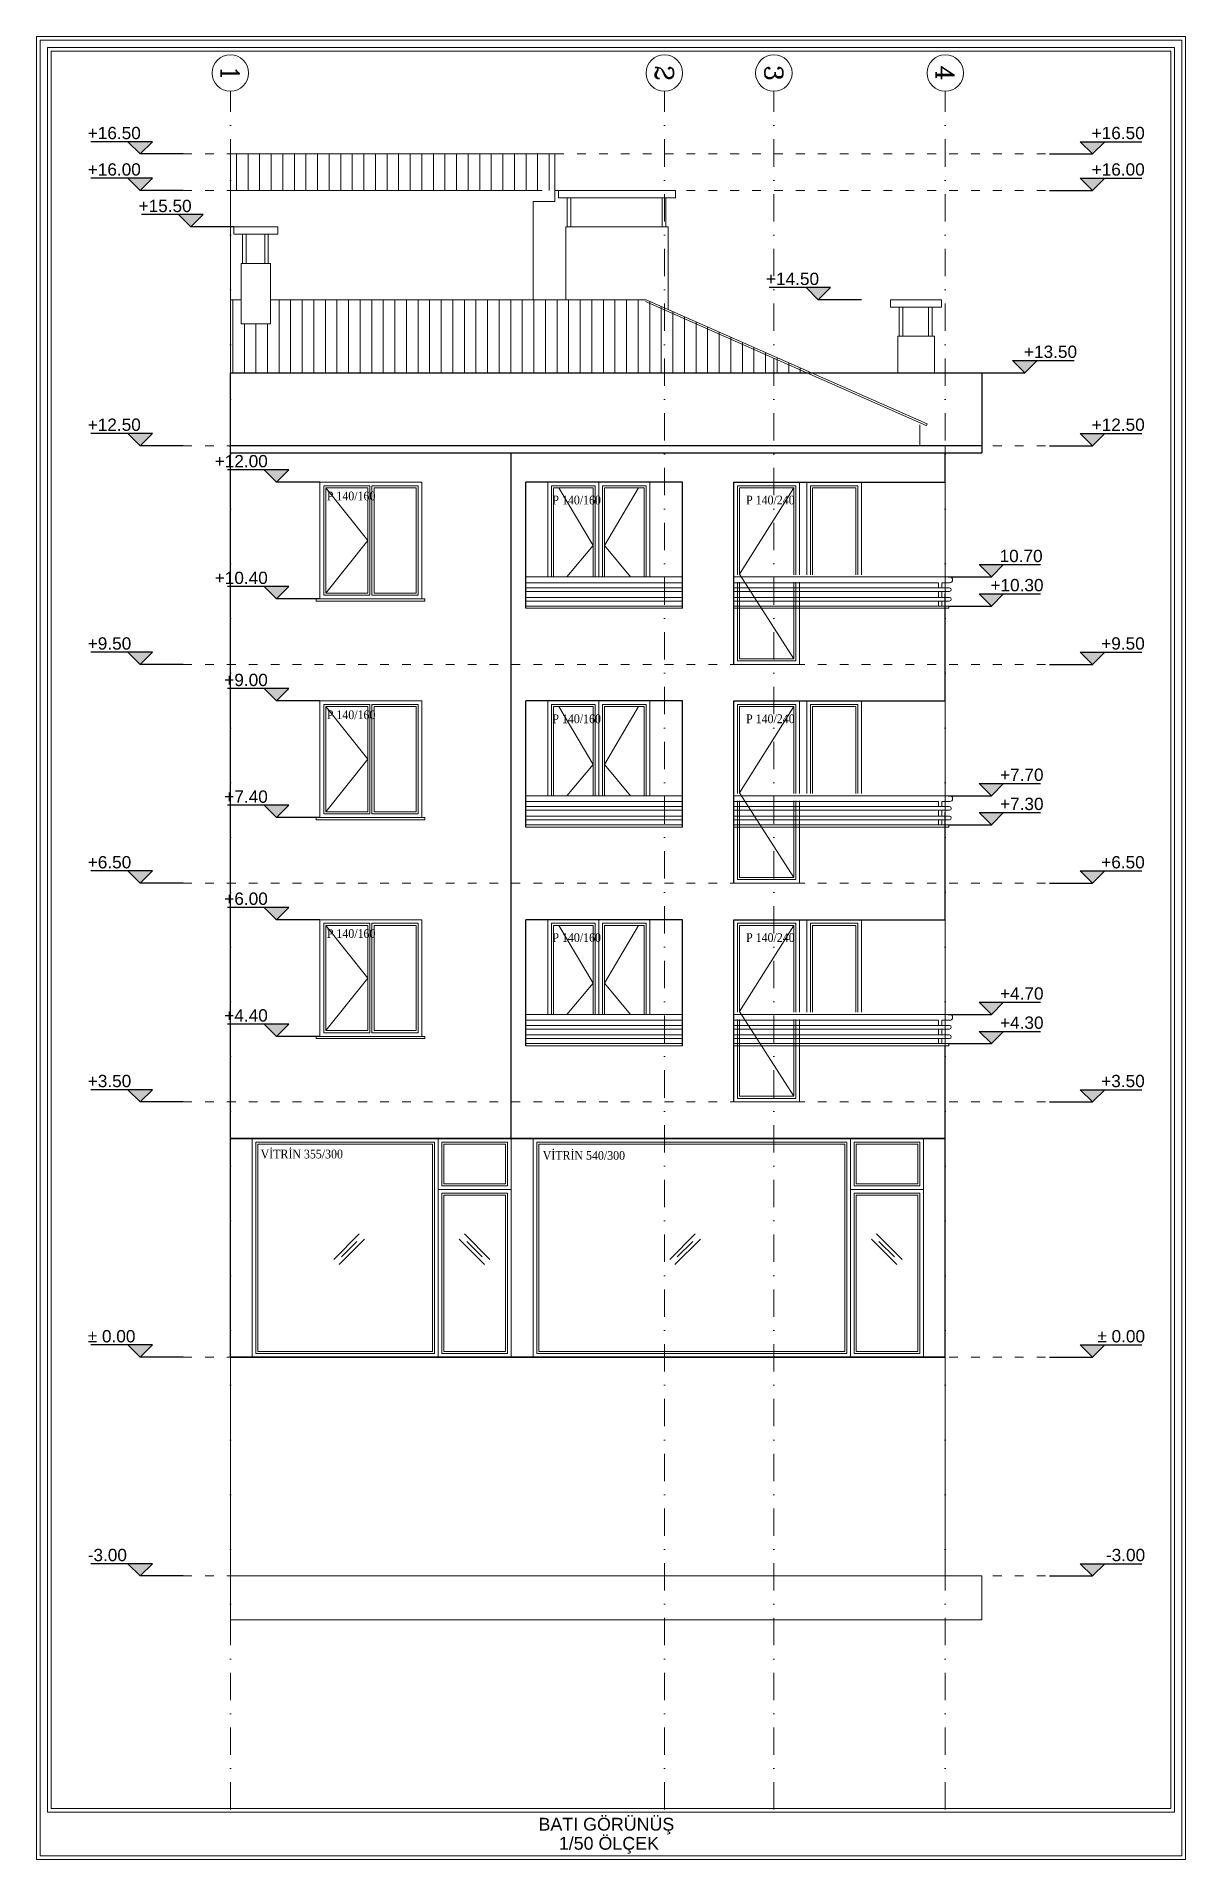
# Model space of a CAD drawing. Header units: millimetres. Extents: x -2145 to 33996, y -835 to 2363.
# Drawn here: x 30846 to 32421, y -835 to 1665 of the extents above; entities that cross this region are included whole.
import ezdxf
from ezdxf.enums import TextEntityAlignment as Align

# ---------------------------------------------------------------- set-up
doc = ezdxf.new("R2010")
doc.units = ezdxf.units.MM
for name, pattern in [('101_TA_921_251_SEC_500&200$0${ Origin Line }', [0]), ('ACAD_ISO03W100', [30, 12, -18]), ('DASHDOT', [1, 0.5, -0.25, 0, -0.25])]:
    doc.linetypes.add(name, pattern=pattern)
for name, color, linetype, lineweight in [('arcCGDM_antet', 85, 'Continuous', 20), ('M-INCE', 252, 'Continuous', 0), ('NET_AKS', 251, 'DASHDOT', 9), ('NET_AKS_YAZI', 31, 'DASHDOT', 9), ('NET_GORUNUS_AKS', 9, 'ACAD_ISO03W100', 9), ('NET_GORUNUS_DOGRAMA', 32, 'Continuous', 5), ('NET_GORUNUS_TEFRİŞ', 7, 'Continuous', 0), ('NET_GÖRÜNÜŞ_İNCE', 55, 'Continuous', 9), ('NET_GÖRÜNÜŞ_KALIN', 43, 'Continuous', 30), ('NET_GÖRÜNÜŞ_ORTA', 52, 'Continuous', 18), ('NET_KESİT_KOT', 104, 'Continuous', 25), ('NET_KORKULUK', 9, 'Continuous', 5), ('NET_TARAMA', 252, 'Continuous', 5), ('T-INCE', 254, 'Continuous', 0)]:
    doc.layers.add(name, color=color, linetype=linetype, lineweight=lineweight)
doc.layers.add('NET_POZ', color=41, linetype='Continuous')
doc.layers.add('text', color=7, linetype='Continuous')
doc.styles.add('A-arial', font='arial.ttf')
doc.styles.get("Standard").update_dxf_attribs({"font": 'arial.ttf'})
doc.styles.add('TAks_2', font='ROMANC', dxfattribs={"height": 5})
doc.styles.add('TGS SAYILAR', font='times.ttf', dxfattribs={"width": 0.7})

msp = doc.modelspace()

# ---------------------------------------------------------------- texts
at = {"layer": 'NET_AKS_YAZI', "linetype": 'Continuous', "style": 'TAks_2'}
for s, p in [('1', (31111.7, 1615.21)), ('2', (31706.7, 1615.21)), ('3', (31856.7, 1615.21)), ('4', (32091.7, 1615.21))]:
    msp.add_text(s, height=25, rotation=270, dxfattribs=at).set_placement(p, align=Align.MIDDLE_CENTER)
at = {"layer": 'NET_POZ', "style": 'TGS SAYILAR', "width": 0.9}
for s, p in [('P 140/160', (31243.95, 1029.2)), ('P 140/160', (31553.09, 1023.63)), ('P 140/240', (31818.63, 1023.63)), ('P 140/160', (31243.95, 729.2)), ('P 140/160', (31553.09, 723.63)), ('P 140/240', (31818.63, 723.63)), ('P 140/160', (31243.95, 429.2)), ('P 140/160', (31553.09, 423.63)), ('P 140/240', (31818.63, 423.63)), ('VİTRİN 355/300', (31153.23, 126.78)), ('VİTRİN 540/300', (31539.91, 124.86))]:
    msp.add_text(s, height=12, dxfattribs=at).set_placement(p)
at = {"layer": 'text', "linetype": 'Continuous', "insert": (31627.17, -777.46), "char_height": 17.5, "width": 396.5028, "attachment_point": 2, "line_spacing_factor": 0.9}
msp.add_mtext('\\A1;BATI GÖRÜNÜŞ\\P 1/50 ÖLÇEK', dxfattribs=at)

# ---------------------------------------------------------------- blocks, each defined once
blk = doc.blocks.new('kot_kesit')
for p, q in [((-87.5, 0), (0, 0)), ((-25, 25), (100, 25)), ((0, 0), (-25, 25)), ((0, 0), (25, 25))]:
    blk.add_line(p, q)
blk.add_solid([(25, 25), (-25, 25), (0, 0)])
at = {"style": 'A-arial'}
blk.add_attdef('KOT', (37.2, 30.1), '', height=25, dxfattribs=at)

# ---------------------------------------------------------------- hatches: boundary and pattern name
at = {"layer": 'NET_TARAMA'}
h = msp.add_hatch(dxfattribs=at)
h.set_pattern_fill('ANSI31', color=256, scale=5, angle=45)
h.set_pattern_definition([(90, (1545, 2e-13), (-15.875, 0), [])])
h.paths.add_polyline_path([(31111.7, 1454.16), (31111.7, 1504.16), (31556.7, 1504.16), (31556.7, 1454.16)])
h = msp.add_hatch(dxfattribs=at)
h.set_pattern_fill('ANSI31', color=256, scale=5, angle=45)
h.paths.add_polyline_path([(31908.17, 1204.16), (31681.7, 1304.16), (31166.7, 1304.16), (31166.7, 1271.06), (31126.7, 1271.06), (31126.7, 1304.16), (31111.7, 1304.16), (31111.7, 1204.16)])

# ---------------------------------------------------------------- linework, layer by layer
at = {"layer": 'arcCGDM_antet', "ltscale": 10}
for points in [[(30845.97, 1665.32), (32420.97, 1665.32), (32420.97, -834.68), (30845.97, -834.68)], [(30850.97, 1660.32), (32415.97, 1660.32), (32415.97, -829.68), (30850.97, -829.68)], [(30860.97, 1650.32), (32405.97, 1650.32), (32405.97, -769.68), (30860.97, -769.68)], [(30865.97, 1645.32), (32400.97, 1645.32), (32400.97, -764.68), (30865.97, -764.68)]]:
    msp.add_lwpolyline(points, close=True, dxfattribs=at)
at = {"layer": 'M-INCE'}
for p, q in [((31111.7, 1454.16), (31526.7, 1454.16)), ((31126.7, 1304.16), (31111.7, 1304.16)), ((31681.7, 1304.16), (31166.7, 1304.16)), ((31680.69, 1301.88), (31901.98, 1204.16)), ((31681.7, 1304.16), (31908.17, 1204.16))]:
    msp.add_line(p, q, dxfattribs=at)
at = {"layer": 'M-INCE', "linetype": '101_TA_921_251_SEC_500&200$0${ Origin Line }'}
for p, q in [((31901.98, 1204.16), (32065.69, 1131.88)), ((31908.17, 1204.16), (32066.7, 1134.16)), ((32056.7, 1132.84), (32056.7, 1104.16)), ((32066.09, 1131.74), (32066.7, 1134.16))]:
    msp.add_line(p, q, dxfattribs=at)
at = {"layer": 'M-INCE'}
msp.add_lwpolyline([(31111.7, 1404.16), (31111.7, 1504.16), (31556.7, 1504.16), (31556.7, 1439.16), (31526.7, 1439.16), (31526.7, 1304.16)], dxfattribs=at)
at = {"layer": 'NET_AKS', "ltscale": 75}
for p, q in [((31111.7, -766.24), (31111.7, 1590.21)), ((31706.7, -766.24), (31706.7, 1590.21)), ((31856.7, -766.24), (31856.7, 1590.21)), ((32091.7, -766.24), (32091.7, 1590.21))]:
    msp.add_line(p, q, dxfattribs=at)
at = {"layer": 'NET_AKS', "linetype": 'Continuous', "ltscale": 100}
for centre in [(31111.7, 1615.21), (31706.7, 1615.21), (31856.7, 1615.21), (32091.7, 1615.21)]:
    msp.add_circle(centre, 25, dxfattribs=at)
at = {"layer": 'NET_GORUNUS_AKS'}
for points in [[(31047.02, 1504.16), (32234.47, 1504.16)], [(31047.02, 1454.16), (32234.47, 1454.16)], [(31047.02, 1104.16), (32234.47, 1104.16)], [(31047.02, 804.16), (32234.47, 804.16)], [(31047.02, 504.16), (32234.47, 504.16)], [(31047.02, 204.16), (32234.47, 204.16)], [(31047.02, -145.84), (32234.47, -145.84)], [(31047.02, -445.84), (32234.47, -445.84)]]:
    msp.add_lwpolyline(points, dxfattribs=at)
at = {"layer": 'NET_GORUNUS_DOGRAMA'}
for p, q in [((31561.7, 1444.16), (31561.7, 1454.16)), ((31561.7, 1454.16), (31721.7, 1454.16)), ((31721.7, 1444.16), (31721.7, 1454.16)), ((31561.7, 1444.16), (31721.7, 1444.16)), ((31573.43, 1404.16), (31573.43, 1444.16)), ((31578.43, 1404.16), (31578.43, 1444.16)), ((31703.75, 1404.16), (31703.75, 1444.16)), ((31708.75, 1404.16), (31708.75, 1444.16)), ((31116.7, 1394.16), (31116.7, 1404.16)), ((31116.7, 1404.16), (31176.7, 1404.16)), ((31176.7, 1394.16), (31176.7, 1404.16)), ((31116.7, 1394.16), (31176.7, 1394.16)), ((31128.43, 1354.16), (31128.43, 1394.16)), ((31133.43, 1354.16), (31133.43, 1394.16)), ((31158.75, 1354.16), (31158.75, 1394.16)), ((31163.75, 1354.16), (31163.75, 1394.16)), ((32016.7, 1294.16), (32016.7, 1304.16)), ((32016.7, 1304.16), (32086.7, 1304.16)), ((32086.7, 1294.16), (32086.7, 1304.16)), ((32016.7, 1294.16), (32086.7, 1294.16)), ((32028.43, 1254.16), (32028.43, 1294.16)), ((32033.43, 1254.16), (32033.43, 1294.16)), ((32068.75, 1254.16), (32068.75, 1294.16)), ((32073.75, 1254.16), (32073.75, 1294.16))]:
    msp.add_line(p, q, dxfattribs=at)
for points in [[(31374.2, 1054.16), (31234.2, 1054.16), (31234.2, 894.16), (31374.2, 894.16)], [(31239.84, 1049.16), (31302.88, 1049.16), (31302.88, 899.16), (31239.84, 899.16)], [(31242.68, 1046.32), (31300.03, 1046.32), (31300.03, 902.01), (31242.68, 902.01)], [(31305.81, 1049.16), (31369.2, 1049.16), (31369.2, 899.16), (31305.81, 899.16)], [(31308.66, 1046.32), (31366.35, 1046.32), (31366.35, 902.01), (31308.66, 902.01)], [(31374.2, 754.16), (31234.2, 754.16), (31234.2, 594.16), (31374.2, 594.16)], [(31239.84, 749.16), (31302.88, 749.16), (31302.88, 599.16), (31239.84, 599.16)], [(31242.68, 746.32), (31300.03, 746.32), (31300.03, 602.01), (31242.68, 602.01)], [(31305.81, 749.16), (31369.2, 749.16), (31369.2, 599.16), (31305.81, 599.16)], [(31308.66, 746.32), (31366.35, 746.32), (31366.35, 602.01), (31308.66, 602.01)], [(31374.2, 454.16), (31234.2, 454.16), (31234.2, 294.16), (31374.2, 294.16)], [(31239.84, 449.16), (31302.88, 449.16), (31302.88, 299.16), (31239.84, 299.16)], [(31242.68, 446.32), (31300.03, 446.32), (31300.03, 302.01), (31242.68, 302.01)], [(31305.81, 449.16), (31369.2, 449.16), (31369.2, 299.16), (31305.81, 299.16)], [(31308.66, 446.32), (31366.35, 446.32), (31366.35, 302.01), (31308.66, 302.01)], [(31141.7, 154.16), (31396.7, 154.16), (31396.7, -145.84), (31141.7, -145.84)], [(31396.7, 154.16), (31496.7, 154.16), (31496.7, 84.16), (31396.7, 84.16)], [(31526.7, 154.16), (31961.7, 154.16), (31961.7, -145.84), (31526.7, -145.84)], [(31961.7, 154.16), (32061.7, 154.16), (32061.7, 84.16), (31961.7, 84.16)], [(31146.7, 149.16), (31391.7, 149.16), (31391.7, -140.84), (31146.7, -140.84)], [(31149.55, 146.32), (31388.85, 146.32), (31388.85, -137.99), (31149.55, -137.99)], [(31401.7, 149.16), (31491.7, 149.16), (31491.7, 89.16), (31401.7, 89.16)], [(31404.55, 146.32), (31488.85, 146.32), (31488.85, 92.01), (31404.55, 92.01)], [(31531.7, 149.16), (31956.7, 149.16), (31956.7, -140.84), (31531.7, -140.84)], [(31534.55, 146.32), (31953.85, 146.32), (31953.85, -137.99), (31534.55, -137.99)], [(31966.7, 149.16), (32056.7, 149.16), (32056.7, 89.16), (31966.7, 89.16)], [(31969.55, 146.32), (32053.85, 146.32), (32053.85, 92.01), (31969.55, 92.01)], [(31396.7, 84.16), (31496.7, 84.16), (31496.7, -145.84), (31396.7, -145.84)], [(31401.7, 79.16), (31491.7, 79.16), (31491.7, -140.84), (31401.7, -140.84)], [(31404.55, 76.32), (31488.85, 76.32), (31488.85, -137.99), (31404.55, -137.99)], [(31961.7, 84.16), (32061.7, 84.16), (32061.7, -145.84), (31961.7, -145.84)], [(31966.7, 79.16), (32056.7, 79.16), (32056.7, -140.84), (31966.7, -140.84)], [(31969.55, 76.32), (32053.85, 76.32), (32053.85, -137.99), (31969.55, -137.99)]]:
    msp.add_lwpolyline(points, close=True, dxfattribs=at)
for points in [[(31546.7, 924.16), (31546.7, 1054.16), (31616.7, 1054.16), (31616.7, 924.16)], [(31616.7, 924.16), (31616.7, 1054.16), (31686.7, 1054.16), (31686.7, 924.16)], [(31801.7, 927.16), (31801.7, 1054.16), (31891.7, 1054.16), (31891.7, 927.16)], [(31901.7, 927.16), (31901.7, 1054.16), (31976.7, 1054.16), (31976.7, 927.16)], [(31551.7, 924.16), (31551.7, 1049.16), (31611.7, 1049.16), (31611.7, 924.16)], [(31554.55, 924.16), (31554.55, 1046.32), (31608.85, 1046.32), (31608.85, 924.16)], [(31621.7, 924.16), (31621.7, 1049.16), (31681.7, 1049.16), (31681.7, 924.16)], [(31624.55, 924.16), (31624.55, 1046.32), (31678.85, 1046.32), (31678.85, 924.16)], [(31806.7, 927.16), (31806.7, 1049.16), (31886.7, 1049.16), (31886.7, 927.16)], [(31809.55, 927.16), (31809.55, 1046.32), (31883.85, 1046.32), (31883.85, 927.16)], [(31906.7, 927.16), (31906.7, 1049.16), (31971.7, 1049.16), (31971.7, 927.16)], [(31909.55, 927.16), (31909.55, 1046.32), (31968.85, 1046.32), (31968.85, 927.16)], [(31546.7, 624.16), (31546.7, 754.16), (31616.7, 754.16), (31616.7, 624.16)], [(31616.7, 624.16), (31616.7, 754.16), (31686.7, 754.16), (31686.7, 624.16)], [(31801.7, 627.16), (31801.7, 754.16), (31891.7, 754.16), (31891.7, 627.16)], [(31901.7, 627.16), (31901.7, 754.16), (31976.7, 754.16), (31976.7, 627.16)], [(31551.7, 624.16), (31551.7, 749.16), (31611.7, 749.16), (31611.7, 624.16)], [(31554.55, 624.16), (31554.55, 746.32), (31608.85, 746.32), (31608.85, 624.16)], [(31621.7, 624.16), (31621.7, 749.16), (31681.7, 749.16), (31681.7, 624.16)], [(31624.55, 624.16), (31624.55, 746.32), (31678.85, 746.32), (31678.85, 624.16)], [(31806.7, 627.16), (31806.7, 749.16), (31886.7, 749.16), (31886.7, 627.16)], [(31809.55, 627.16), (31809.55, 746.32), (31883.85, 746.32), (31883.85, 627.16)], [(31906.7, 627.16), (31906.7, 749.16), (31971.7, 749.16), (31971.7, 627.16)], [(31909.55, 627.16), (31909.55, 746.32), (31968.85, 746.32), (31968.85, 627.16)], [(31546.7, 324.16), (31546.7, 454.16), (31616.7, 454.16), (31616.7, 324.16)], [(31616.7, 324.16), (31616.7, 454.16), (31686.7, 454.16), (31686.7, 324.16)], [(31801.7, 327.16), (31801.7, 454.16), (31891.7, 454.16), (31891.7, 327.16)], [(31901.7, 327.16), (31901.7, 454.16), (31976.7, 454.16), (31976.7, 327.16)], [(31551.7, 324.16), (31551.7, 449.16), (31611.7, 449.16), (31611.7, 324.16)], [(31554.55, 324.16), (31554.55, 446.32), (31608.85, 446.32), (31608.85, 324.16)], [(31621.7, 324.16), (31621.7, 449.16), (31681.7, 449.16), (31681.7, 324.16)], [(31624.55, 324.16), (31624.55, 446.32), (31678.85, 446.32), (31678.85, 324.16)], [(31806.7, 327.16), (31806.7, 449.16), (31886.7, 449.16), (31886.7, 327.16)], [(31809.55, 327.16), (31809.55, 446.32), (31883.85, 446.32), (31883.85, 327.16)], [(31906.7, 327.16), (31906.7, 449.16), (31971.7, 449.16), (31971.7, 327.16)], [(31909.55, 327.16), (31909.55, 446.32), (31968.85, 446.32), (31968.85, 327.16)]]:
    msp.add_lwpolyline(points, dxfattribs=at)
at = {"layer": 'NET_GORUNUS_TEFRİŞ'}
for points in [[(31378.45, 894.16), (31378.45, 891.16), (31234.2, 891.16), (31229.38, 891.16), (31229.38, 894.16)], [(31378.45, 594.16), (31378.45, 591.16), (31234.2, 591.16), (31229.38, 591.16), (31229.38, 594.16)], [(31378.45, 294.16), (31378.45, 291.16), (31234.2, 291.16), (31229.38, 291.16), (31229.38, 294.16)]]:
    msp.add_lwpolyline(points, close=True, dxfattribs=at)
for points in [[(31516.7, 884.16), (31731.7, 884.16)], [(31731.7, 881.16), (31516.7, 881.16)], [(31801.7, 881.16), (32096.76, 881.16), (32096.76, 884.16), (31801.7, 884.16)], [(31516.7, 584.16), (31731.7, 584.16)], [(31731.7, 581.16), (31516.7, 581.16)], [(31801.7, 581.16), (32096.76, 581.16), (32096.76, 584.16), (31801.7, 584.16)], [(31516.7, 284.16), (31731.7, 284.16)], [(31731.7, 281.16), (31516.7, 281.16)], [(31801.7, 281.16), (32096.76, 281.16), (32096.76, 284.16), (31801.7, 284.16)]]:
    msp.add_lwpolyline(points, dxfattribs=at)
at = {"layer": 'NET_GÖRÜNÜŞ_İNCE'}
for p, q in [((31111.7, 1104.16), (31111.7, 1404.16)), ((31571.7, 1304.16), (31571.7, 1404.16)), ((31571.7, 1404.16), (31711.7, 1404.16)), ((31711.7, 1404.16), (31711.7, 1291.12)), ((31126.7, 1354.16), (31166.7, 1354.16)), ((31126.7, 1354.16), (31126.7, 1271.06)), ((31166.7, 1354.16), (31166.7, 1271.06)), ((31166.7, 1271.06), (31126.7, 1271.06)), ((32026.7, 1204.16), (32026.7, 1254.16)), ((32026.7, 1254.16), (32076.7, 1254.16)), ((32076.7, 1254.16), (32076.7, 1204.16))]:
    msp.add_line(p, q, dxfattribs=at)
at = {"layer": 'NET_GÖRÜNÜŞ_KALIN'}
for p, q in [((32141.7, 1104.16), (31111.7, 1104.16)), ((31111.7, -145.84), (31111.7, 1104.16)), ((32141.7, 1104.16), (32141.7, 1094.46)), ((31111.7, 1094.46), (32141.7, 1094.46)), ((31496.7, 154.16), (31496.7, 1094.46)), ((32091.7, 1054.16), (32091.7, 1094.46)), ((31516.7, 881.16), (31516.7, 1054.16)), ((31731.7, 1054.16), (31516.7, 1054.16)), ((31731.7, 881.16), (31731.7, 1054.16)), ((31801.7, 804.16), (31801.7, 1054.16)), ((31801.7, 1054.16), (32091.7, 1054.16)), ((32091.7, 754.16), (32091.7, 901.16)), ((31516.7, 581.16), (31516.7, 754.16)), ((31731.7, 754.16), (31516.7, 754.16)), ((31731.7, 581.16), (31731.7, 754.16)), ((31801.7, 504.16), (31801.7, 754.16)), ((31801.7, 754.16), (32091.7, 754.16)), ((32091.7, 454.16), (32091.7, 601.16)), ((31516.7, 281.16), (31516.7, 454.16)), ((31731.7, 454.16), (31516.7, 454.16)), ((31731.7, 281.16), (31731.7, 454.16)), ((31801.7, 204.16), (31801.7, 454.16)), ((31801.7, 454.16), (32091.7, 454.16)), ((32091.7, 154.16), (32091.7, 281.16)), ((31111.7, 154.16), (32091.7, 154.16)), ((32091.7, 154.16), (31111.7, 154.16)), ((31801.7, 154.16), (32091.7, 154.16)), ((32091.7, -145.84), (32091.7, 154.16)), ((31111.7, -145.84), (32091.7, -145.84)), ((32091.7, -145.84), (31111.7, -145.84))]:
    msp.add_line(p, q, dxfattribs=at)
msp.add_lwpolyline([(31111.7, 1104.16), (31111.7, 1204.16), (32141.7, 1204.16), (32141.7, 1104.16)], dxfattribs=at)
at = {"layer": 'NET_GÖRÜNÜŞ_ORTA', "linetype": '101_TA_921_251_SEC_500&200$0${ Origin Line }'}
for p, q in [((32091.7, 1054.16), (32091.7, 1104.16)), ((32091.7, 754.16), (32091.7, 804.16)), ((32091.7, 454.16), (32091.7, 504.16)), ((32091.7, 454.16), (32091.7, 504.16)), ((32091.7, 154.16), (32091.7, 204.16)), ((32091.7, 154.16), (32091.7, 204.16)), ((32091.7, -145.84), (32091.7, -95.84))]:
    msp.add_line(p, q, dxfattribs=at)
at = {"layer": 'NET_GÖRÜNÜŞ_ORTA', "linetype": 'Continuous'}
for p, q in [((32091.7, 1054.16), (32091.7, 901.16)), ((32091.7, 754.16), (32091.7, 601.16)), ((32091.7, 454.16), (32091.7, 281.16))]:
    msp.add_line(p, q, dxfattribs=at)
at = {"layer": 'NET_KORKULUK'}
for p, q in [((31731.7, 924.16), (31516.7, 924.16)), ((31731.7, 916.16), (31516.7, 916.16)), ((31516.7, 909.16), (31731.7, 909.16)), ((31516.7, 904.16), (31731.7, 904.16)), ((32097.77, 924.16), (31801.7, 924.16)), ((32082.39, 916.16), (31801.7, 916.16)), ((31801.7, 909.16), (32097.39, 909.16)), ((31801.7, 904.16), (32097.39, 904.16)), ((32082.39, 909.16), (32082.39, 916.16)), ((32082.39, 896.16), (32082.39, 904.16)), ((32097.77, 916.16), (32087.14, 916.16)), ((32087.14, 909.16), (32087.14, 916.16)), ((32087.14, 896.16), (32087.14, 904.16)), ((31516.7, 896.16), (31731.7, 896.16)), ((31516.7, 891.16), (31731.7, 891.16)), ((31801.7, 896.16), (32097.39, 896.16)), ((31801.7, 891.16), (32097.39, 891.16)), ((32082.39, 884.16), (32082.39, 891.16)), ((32087.14, 884.16), (32087.14, 891.16)), ((31731.7, 624.16), (31516.7, 624.16)), ((31731.7, 616.16), (31516.7, 616.16)), ((31516.7, 609.16), (31731.7, 609.16)), ((31516.7, 604.16), (31731.7, 604.16)), ((32097.77, 624.16), (31801.7, 624.16)), ((32082.39, 616.16), (31801.7, 616.16)), ((31801.7, 609.16), (32097.39, 609.16)), ((31801.7, 604.16), (32097.39, 604.16)), ((32082.39, 609.16), (32082.39, 616.16)), ((32082.39, 596.16), (32082.39, 604.16)), ((32097.77, 616.16), (32087.14, 616.16)), ((32087.14, 609.16), (32087.14, 616.16)), ((32087.14, 596.16), (32087.14, 604.16)), ((31516.7, 596.16), (31731.7, 596.16)), ((31516.7, 591.16), (31731.7, 591.16)), ((31801.7, 596.16), (32097.39, 596.16)), ((31801.7, 591.16), (32097.39, 591.16)), ((32082.39, 584.16), (32082.39, 591.16)), ((32087.14, 584.16), (32087.14, 591.16)), ((31731.7, 324.16), (31516.7, 324.16)), ((31731.7, 316.16), (31516.7, 316.16)), ((31516.7, 309.16), (31731.7, 309.16)), ((31516.7, 304.16), (31731.7, 304.16)), ((32097.77, 324.16), (31801.7, 324.16)), ((32082.39, 316.16), (31801.7, 316.16)), ((31801.7, 309.16), (32097.39, 309.16)), ((31801.7, 304.16), (32097.39, 304.16)), ((32082.39, 309.16), (32082.39, 316.16)), ((32082.39, 296.16), (32082.39, 304.16)), ((32097.77, 316.16), (32087.14, 316.16)), ((32087.14, 309.16), (32087.14, 316.16)), ((32087.14, 296.16), (32087.14, 304.16)), ((31516.7, 296.16), (31731.7, 296.16)), ((31516.7, 291.16), (31731.7, 291.16)), ((31801.7, 296.16), (32097.39, 296.16)), ((31801.7, 291.16), (32097.39, 291.16)), ((32082.39, 284.16), (32082.39, 291.16)), ((32087.14, 284.16), (32087.14, 291.16))]:
    msp.add_line(p, q, dxfattribs=at)
for centre, radius in [((32097.39, 906.66), 2.5), ((32097.77, 920.16), 4), ((32097.39, 893.66), 2.5), ((32097.39, 606.66), 2.5), ((32097.77, 620.16), 4), ((32097.39, 593.66), 2.5), ((32097.39, 306.66), 2.5), ((32097.77, 320.16), 4), ((32097.39, 293.66), 2.5)]:
    msp.add_arc(centre, radius, 270, 90, dxfattribs=at)
at = {"layer": 'T-INCE', "linetype": '101_TA_921_251_SEC_500&200$0${ Origin Line }'}
for p, q in [((31253.59, -11.66), (31288.49, 23.24)), ((31260.66, -18.73), (31295.56, 16.17)), ((31263.97, -8.35), (31285.18, 12.86)), ((31460.29, -18.73), (31425.39, 16.17)), ((31467.36, -11.66), (31432.46, 23.24)), ((31456.98, -8.35), (31435.77, 12.86)), ((31713.96, -11.66), (31748.86, 23.24)), ((31721.04, -18.73), (31755.93, 16.17)), ((31724.34, -8.35), (31745.55, 12.86)), ((32025.29, -18.73), (31990.39, 16.17)), ((32032.36, -11.66), (31997.46, 23.24)), ((32021.98, -8.35), (32000.77, 12.86))]:
    msp.add_line(p, q, dxfattribs=at)
for points in [[(31242.68, 1046.32), (31300.03, 974.16), (31242.68, 902.01)], [(31562.08, 1046.32), (31608.85, 967.05), (31573.04, 924.16)], [(31671.32, 1046.32), (31624.55, 967.05), (31660.35, 924.16)], [(31883.85, 1046.32), (31809.55, 928.09)], [(31809.55, 928.09), (31883.85, 812.01)], [(31891.7, 917.16), (31891.7, 804.16), (31801.7, 804.16), (31801.7, 904.16), (31801.7, 904.16), (31801.7, 917.16)], [(31886.7, 917.16), (31886.7, 809.16), (31806.7, 809.16), (31806.7, 917.16)], [(31883.85, 917.16), (31883.85, 812.01), (31809.55, 812.01), (31809.55, 917.16)], [(31242.68, 746.32), (31300.03, 674.16), (31242.68, 602.01)], [(31562.08, 746.32), (31608.85, 667.05), (31573.04, 624.16)], [(31671.32, 746.32), (31624.55, 667.05), (31660.35, 624.16)], [(31883.85, 746.32), (31809.55, 628.09)], [(31809.55, 628.09), (31883.85, 512.01)], [(31891.7, 617.16), (31891.7, 504.16), (31801.7, 504.16), (31801.7, 604.16), (31801.7, 604.16), (31801.7, 617.16)], [(31886.7, 617.16), (31886.7, 509.16), (31806.7, 509.16), (31806.7, 617.16)], [(31883.85, 617.16), (31883.85, 512.01), (31809.55, 512.01), (31809.55, 617.16)], [(31242.68, 446.32), (31300.03, 374.16), (31242.68, 302.01)], [(31562.08, 446.32), (31608.85, 367.05), (31573.04, 324.16)], [(31671.32, 446.32), (31624.55, 367.05), (31660.35, 324.16)], [(31883.85, 446.32), (31809.55, 328.09)], [(31809.55, 328.09), (31883.85, 212.01)], [(31891.7, 317.16), (31891.7, 204.16), (31801.7, 204.16), (31801.7, 304.16), (31801.7, 304.16), (31801.7, 317.16)], [(31886.7, 317.16), (31886.7, 209.16), (31806.7, 209.16), (31806.7, 317.16)], [(31883.85, 317.16), (31883.85, 212.01), (31809.55, 212.01), (31809.55, 317.16)], [(31111.7, -145.84), (31111.7, -445.84), (32091.7, -445.84), (32091.7, -145.84)], [(31111.7, -445.84), (31111.7, -445.84), (31111.7, -505.84), (32141.7, -505.84), (32141.7, -445.84), (32091.7, -445.84)]]:
    msp.add_lwpolyline(points, dxfattribs=at)

# ---------------------------------------------------------------- block references
at = {"layer": 'NET_KESİT_KOT'}
ref = msp.add_blockref('kot_kesit', (30987.96, 1504.16), dxfattribs=dict(at, xscale=-0.6749999999999999, yscale=0.6749999999999999, zscale=0.6749999999999999))
ref.add_attrib('KOT', '+16.50', (30916.23, 1524.5), dxfattribs={"layer": '0', "height": 16.875, "style": 'A-arial'})
ref = msp.add_blockref('kot_kesit', (32293.53, 1504.16), dxfattribs=dict(at, xscale=0.6749999999999999, yscale=0.6749999999999999, zscale=0.6749999999999999))
ref.add_attrib('KOT', '+16.50', (32292.31, 1524.5), dxfattribs={"layer": '0', "height": 16.875, "style": 'A-arial'})
ref = msp.add_blockref('kot_kesit', (30987.96, 1454.16), dxfattribs=dict(at, xscale=-0.6749999999999999, yscale=0.6749999999999999, zscale=0.6749999999999999))
ref.add_attrib('KOT', '+16.00', (30916.23, 1474.5), dxfattribs={"layer": '0', "height": 16.875, "style": 'A-arial'})
ref = msp.add_blockref('kot_kesit', (32293.53, 1454.16), dxfattribs=dict(at, xscale=0.6749999999999999, yscale=0.6749999999999999, zscale=0.6749999999999999))
ref.add_attrib('KOT', '+16.00', (32292.31, 1474.5), dxfattribs={"layer": '0', "height": 16.875, "style": 'A-arial'})
ref = msp.add_blockref('kot_kesit', (31057.64, 1404.16), dxfattribs=dict(at, xscale=-0.6749999999999999, yscale=0.6749999999999999, zscale=0.6749999999999999))
ref.add_attrib('KOT', '+15.50', (30985.91, 1424.5), dxfattribs={"layer": '0', "height": 16.875, "style": 'A-arial'})
ref = msp.add_blockref('kot_kesit', (31917.64, 1304.16), dxfattribs=dict(at, xscale=-0.6749999999999999, yscale=0.6749999999999999, zscale=0.6749999999999999))
ref.add_attrib('KOT', '+14.50', (31845.91, 1324.5), dxfattribs={"layer": '0', "height": 16.875, "style": 'A-arial'})
ref = msp.add_blockref('kot_kesit', (32200.76, 1204.16), dxfattribs=dict(at, xscale=0.6749999999999999, yscale=0.6749999999999999, zscale=0.6749999999999999))
ref.add_attrib('KOT', '+13.50', (32199.55, 1224.5), dxfattribs={"layer": '0', "height": 16.875, "style": 'A-arial'})
ref = msp.add_blockref('kot_kesit', (30987.96, 1104.16), dxfattribs=dict(at, xscale=-0.6749999999999999, yscale=0.6749999999999999, zscale=0.6749999999999999))
ref.add_attrib('KOT', '+12.50', (30916.23, 1124.5), dxfattribs={"layer": '0', "height": 16.875, "style": 'A-arial'})
ref = msp.add_blockref('kot_kesit', (32293.53, 1104.16), dxfattribs=dict(at, xscale=0.6749999999999999, yscale=0.6749999999999999, zscale=0.6749999999999999))
ref.add_attrib('KOT', '+12.50', (32292.31, 1124.5), dxfattribs={"layer": '0', "height": 16.875, "style": 'A-arial'})
ref = msp.add_blockref('kot_kesit', (31175.14, 1054.16), dxfattribs=dict(at, xscale=-0.6749999999999999, yscale=0.6749999999999999, zscale=0.6749999999999999))
ref.add_attrib('KOT', '+12.00', (31090.29, 1074.5), dxfattribs={"layer": '0', "height": 16.875, "style": 'A-arial'})
ref = msp.add_blockref('kot_kesit', (32154.8, 924.16), dxfattribs=dict(at, xscale=0.6749999999999999, yscale=0.6749999999999999, zscale=0.6749999999999999))
ref.add_attrib('KOT', '10.70', (32166.1, 944.5), dxfattribs={"layer": '0', "height": 16.875, "style": 'A-arial'})
ref = msp.add_blockref('kot_kesit', (31175.14, 894.16), dxfattribs=dict(at, xscale=-0.6749999999999999, yscale=0.6749999999999999, zscale=0.6749999999999999))
ref.add_attrib('KOT', '+10.40', (31090.29, 914.5), dxfattribs={"layer": '0', "height": 16.875, "style": 'A-arial'})
ref = msp.add_blockref('kot_kesit', (32154.8, 884.16), dxfattribs=dict(at, xscale=0.6749999999999999, yscale=0.6749999999999999, zscale=0.6749999999999999))
ref.add_attrib('KOT', '+10.30', (32153.59, 904.5), dxfattribs={"layer": '0', "height": 16.875, "style": 'A-arial'})
ref = msp.add_blockref('kot_kesit', (30987.96, 804.16), dxfattribs=dict(at, xscale=-0.6749999999999999, yscale=0.6749999999999999, zscale=0.6749999999999999))
ref.add_attrib('KOT', '+9.50', (30916.23, 824.5), dxfattribs={"layer": '0', "height": 16.875, "style": 'A-arial'})
ref = msp.add_blockref('kot_kesit', (32293.53, 804.16), dxfattribs=dict(at, xscale=0.6749999999999999, yscale=0.6749999999999999, zscale=0.6749999999999999))
ref.add_attrib('KOT', '+9.50', (32305.42, 824.5), dxfattribs={"layer": '0', "height": 16.875, "style": 'A-arial'})
ref = msp.add_blockref('kot_kesit', (31175.14, 754.16), dxfattribs=dict(at, xscale=-0.6749999999999999, yscale=0.6749999999999999, zscale=0.6749999999999999))
ref.add_attrib('KOT', '+9.00', (31103.41, 774.5), dxfattribs={"layer": '0', "height": 16.875, "style": 'A-arial'})
ref = msp.add_blockref('kot_kesit', (32154.8, 624.16), dxfattribs=dict(at, xscale=0.6749999999999999, yscale=0.6749999999999999, zscale=0.6749999999999999))
ref.add_attrib('KOT', '+7.70', (32166.7, 644.5), dxfattribs={"layer": '0', "height": 16.875, "style": 'A-arial'})
ref = msp.add_blockref('kot_kesit', (31175.14, 594.16), dxfattribs=dict(at, xscale=-0.6749999999999999, yscale=0.6749999999999999, zscale=0.6749999999999999))
ref.add_attrib('KOT', '+7.40', (31103.41, 614.5), dxfattribs={"layer": '0', "height": 16.875, "style": 'A-arial'})
ref = msp.add_blockref('kot_kesit', (32154.8, 584.16), dxfattribs=dict(at, xscale=0.6749999999999999, yscale=0.6749999999999999, zscale=0.6749999999999999))
ref.add_attrib('KOT', '+7.30', (32166.7, 604.5), dxfattribs={"layer": '0', "height": 16.875, "style": 'A-arial'})
ref = msp.add_blockref('kot_kesit', (30987.96, 504.16), dxfattribs=dict(at, xscale=-0.6749999999999999, yscale=0.6749999999999999, zscale=0.6749999999999999))
ref.add_attrib('KOT', '+6.50', (30916.23, 524.5), dxfattribs={"layer": '0', "height": 16.875, "style": 'A-arial'})
ref = msp.add_blockref('kot_kesit', (32293.53, 504.16), dxfattribs=dict(at, xscale=0.6749999999999999, yscale=0.6749999999999999, zscale=0.6749999999999999))
ref.add_attrib('KOT', '+6.50', (32305.42, 524.5), dxfattribs={"layer": '0', "height": 16.875, "style": 'A-arial'})
ref = msp.add_blockref('kot_kesit', (31175.14, 454.16), dxfattribs=dict(at, xscale=-0.6749999999999999, yscale=0.6749999999999999, zscale=0.6749999999999999))
ref.add_attrib('KOT', '+6.00', (31103.41, 474.5), dxfattribs={"layer": '0', "height": 16.875, "style": 'A-arial'})
ref = msp.add_blockref('kot_kesit', (32154.8, 324.16), dxfattribs=dict(at, xscale=0.6749999999999999, yscale=0.6749999999999999, zscale=0.6749999999999999))
ref.add_attrib('KOT', '+4.70', (32166.7, 344.5), dxfattribs={"layer": '0', "height": 16.875, "style": 'A-arial'})
ref = msp.add_blockref('kot_kesit', (31175.14, 294.16), dxfattribs=dict(at, xscale=-0.6749999999999999, yscale=0.6749999999999999, zscale=0.6749999999999999))
ref.add_attrib('KOT', '+4.40', (31103.41, 314.5), dxfattribs={"layer": '0', "height": 16.875, "style": 'A-arial'})
ref = msp.add_blockref('kot_kesit', (32154.8, 284.16), dxfattribs=dict(at, xscale=0.6749999999999999, yscale=0.6749999999999999, zscale=0.6749999999999999))
ref.add_attrib('KOT', '+4.30', (32166.7, 304.5), dxfattribs={"layer": '0', "height": 16.875, "style": 'A-arial'})
ref = msp.add_blockref('kot_kesit', (30987.96, 204.16), dxfattribs=dict(at, xscale=-0.6749999999999999, yscale=0.6749999999999999, zscale=0.6749999999999999))
ref.add_attrib('KOT', '+3.50', (30916.23, 224.5), dxfattribs={"layer": '0', "height": 16.875, "style": 'A-arial'})
ref = msp.add_blockref('kot_kesit', (32293.53, 204.16), dxfattribs=dict(at, xscale=0.6749999999999999, yscale=0.6749999999999999, zscale=0.6749999999999999))
ref.add_attrib('KOT', '+3.50', (32305.42, 224.5), dxfattribs={"layer": '0', "height": 16.875, "style": 'A-arial'})
ref = msp.add_blockref('kot_kesit', (30987.96, -145.84), dxfattribs=dict(at, xscale=-0.6749999999999999, yscale=0.6749999999999999, zscale=0.6749999999999999))
ref.add_attrib('KOT', '%%p 0.00', (30916.23, -125.5), dxfattribs={"layer": '0', "height": 16.875, "style": 'A-arial'})
ref = msp.add_blockref('kot_kesit', (32293.53, -145.84), dxfattribs=dict(at, xscale=0.6749999999999999, yscale=0.6749999999999999, zscale=0.6749999999999999))
ref.add_attrib('KOT', '%%p 0.00', (32300.12, -125.5), dxfattribs={"layer": '0', "height": 16.875, "style": 'A-arial'})
ref = msp.add_blockref('kot_kesit', (30987.96, -445.84), dxfattribs=dict(at, xscale=-0.6749999999999999, yscale=0.6749999999999999, zscale=0.6749999999999999))
ref.add_attrib('KOT', '-3.00', (30916.23, -425.5), dxfattribs={"layer": '0', "height": 16.875, "style": 'A-arial'})
ref = msp.add_blockref('kot_kesit', (32293.53, -445.84), dxfattribs=dict(at, xscale=0.6749999999999999, yscale=0.6749999999999999, zscale=0.6749999999999999))
ref.add_attrib('KOT', '-3.00', (32311.9, -425.5), dxfattribs={"layer": '0', "height": 16.875, "style": 'A-arial'})

msp.set_redraw_order([(e.dxf.handle, doc.entitydb.next_handle()) for e in msp.query("TEXT MTEXT ATTDEF DIMENSION ARC_DIMENSION")])  # texts and dimensions are drawn at this point

doc.saveas('drawing.dxf')
